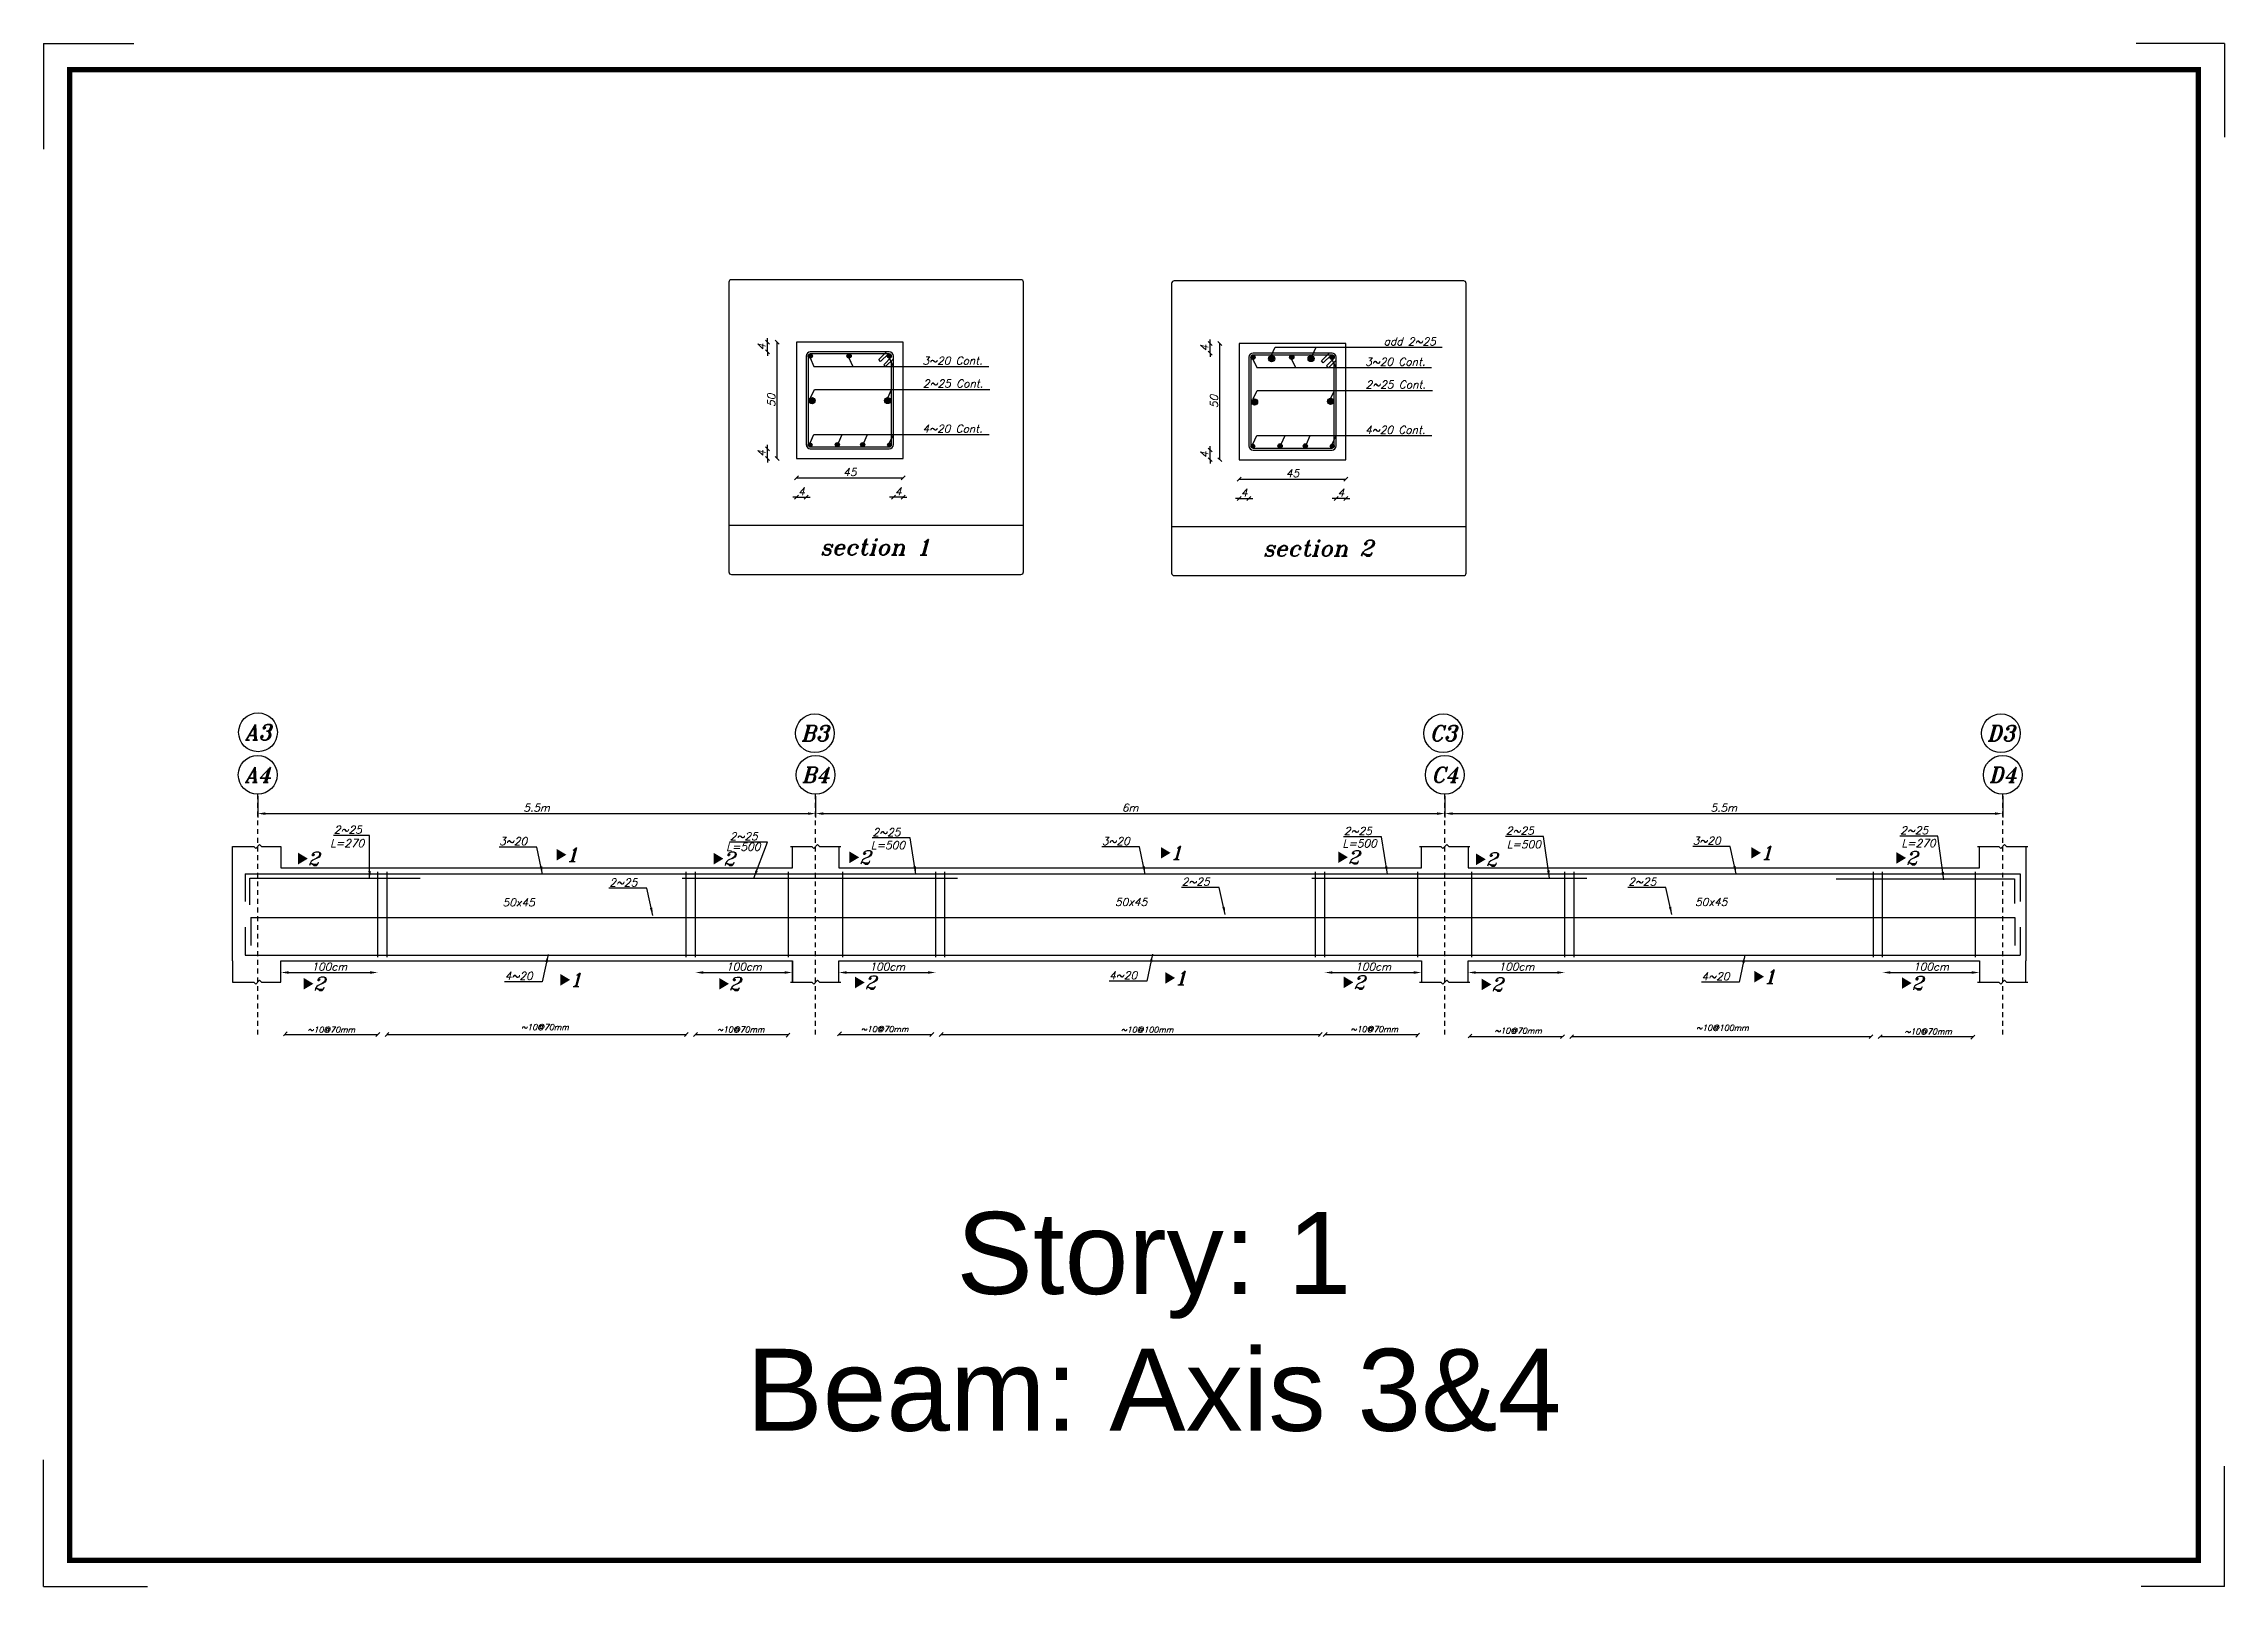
# Model space of a CAD drawing. Header units: inches. Extents: x -1152 to 1352, y 183 to 608.
# Drawn here: x 520.7 to 577, y 232.9 to 272.7 of the extents above; entities that cross this region are included whole.
import ezdxf
from ezdxf.enums import TextEntityAlignment as Align

# ---------------------------------------------------------------- set-up
doc = ezdxf.new("R2010")
doc.units = ezdxf.units.IN
doc.header["$MEASUREMENT"] = 0
doc.linetypes.add('HIDDEN2', pattern=[0.1875, 0.125, -0.0625])
doc.layers.add('Layer4', color=252, linetype='Continuous', lineweight=25)
doc.layers.add('SAZE_DRAWINGS', color=7, linetype='Continuous')
doc.styles.add('SAZE_STYLE', font='romancp.shx', dxfattribs={"oblique": 15})
doc.styles.add('SAZE_STYLE1', font='romant.shx', dxfattribs={"oblique": 15})
doc.styles.get("Standard").update_dxf_attribs({"font": 'arial.ttf'})
doc.dimstyles.new('SAZE_DIM_STYLE', dxfattribs={"dimtxt": 0.2, "dimasz": 0.2, "dimexe": 0.1, "dimexo": 0.05, "dimgap": 0.05, "dimtad": 0, "dimzin": 0, "dimdsep": 46, "dimtxsty": 'SAZE_STYLE', "dimcen": 0.09, "dimclrd": 2, "dimclre": 2, "dimclrt": 3, "dimadec": 0, "dimazin": 0, "dimtfac": 1, "dimtdec": 4, "dimtix": 1, "dimtmove": 1, "dimatfit": 3, "dimfxl": 1, "dimtolj": 1, "dimtzin": 0, "dimarcsym": 0})

msp = doc.modelspace()

# ---------------------------------------------------------------- texts
at = {"color": 6, "insert": (520.8279, 242.54864), "char_height": 2.116983, "attachment_point": 1}
msp.add_mtext_dynamic_manual_height_columns('\\pxqc;Story: 1\\PBeam: Axis 3&4', width=57.0507531, gutter_width=36.72032, heights=[0], dxfattribs=at)
at = {"layer": 'SAZE_DRAWINGS', "color": 2, "style": 'SAZE_STYLE1', "oblique": 15}
for s, height, p in [('section 1', 0.411787, (542.16597, 259.70417)), ('section 2', 0.411787, (553.59263, 259.67309)), ('50x45', 0.2, (532.9607, 250.53557)), ('50x45', 0.2, (548.76859, 250.54812)), ('50x45', 0.2, (563.73977, 250.54817))]:
    msp.add_text(s, height=height, dxfattribs=at).set_placement(p, align=Align.MIDDLE_CENTER)
at = {"layer": 'SAZE_DRAWINGS', "color": 3, "style": 'SAZE_STYLE1', "oblique": 15}
for s, p in [('A3', (526.23317, 254.92438)), ('B3', (540.60512, 254.89958)), ('C3', (556.82186, 254.89958)), ('D3', (571.21863, 254.89958)), ('A4', (526.2246, 253.82707)), ('B4', (540.6246, 253.82707)), ('C4', (556.8646, 253.82707)), ('D4', (571.2646, 253.82707))]:
    msp.add_text(s, height=0.4, dxfattribs=at).set_placement(p, align=Align.MIDDLE_CENTER)
at = {"layer": 'SAZE_DRAWINGS', "color": 2, "style": 'SAZE_STYLE1', "oblique": 15}
for s, p in [('2', (527.51847, 251.66563)), ('1', (534.19086, 251.76579)), ('2', (538.24377, 251.66396)), ('2', (541.74847, 251.69843)), ('1', (549.78656, 251.81493)), ('2', (554.36268, 251.70188)), ('2', (557.92271, 251.64773)), ('1', (565.0218, 251.81454)), ('2', (568.7695, 251.68251)), ('1', (565.10377, 248.61995)), ('2', (527.66139, 248.43751)), ('1', (534.28922, 248.53843)), ('2', (538.3867, 248.43584)), ('2', (541.89139, 248.47031)), ('1', (549.90132, 248.58758)), ('2', (554.50561, 248.47376)), ('2', (558.06564, 248.41961)), ('2', (568.91243, 248.45439))]:
    msp.add_text(s, height=0.35, dxfattribs=at).set_placement(p, align=Align.MIDDLE_LEFT)
at = {"layer": 'SAZE_DRAWINGS', "color": 3, "style": 'SAZE_STYLE', "oblique": 15}
for s, p in [('~10@70mm', (528.1246, 247.17707)), ('~10@70mm', (533.64095, 247.24294)), ('~10@70mm', (538.69389, 247.18208)), ('~10@70mm', (542.40854, 247.1926)), ('~10@100mm', (549.18009, 247.17707)), ('~10@70mm', (555.04843, 247.19225)), ('~10@70mm', (558.75774, 247.15072)), ('~10@100mm', (564.03139, 247.22648)), ('~10@70mm', (569.34046, 247.12973))]:
    msp.add_text(s, height=0.15, dxfattribs=at).set_placement(p, align=Align.CENTER)
at = {"layer": 'SAZE_DRAWINGS', "color": 3, "char_height": 0.2, "style": 'SAZE_STYLE'}
for s, insert, attachment_point in [('\\A1;3~20 Cont.', (543.3825, 264.41394), 7), ('\\A1;3~20 Cont.', (554.80916, 264.38285), 7), ('\\A1;add 2~25', (555.28685, 264.90766), 7), ('\\A1;2~25 Cont.', (543.39436, 263.82255), 7), ('\\A1;2~25 Cont.', (554.82082, 263.79702), 7), ('\\A1;4~20 Cont.', (543.3825, 262.65894), 7), ('\\A1;4~20 Cont.', (554.80916, 262.62785), 7), ('\\A1;2~25', (528.91302, 252.31032), 9), ('\\A1;3~20', (533.17881, 252.01532), 9), ('\\A1;2~25', (539.12971, 252.14215), 9), ('\\A1;2~25', (542.81351, 252.24763), 9), ('\\A1;3~20', (548.73291, 252.01686), 9), ('\\A1;2~25', (554.9816, 252.27891), 9), ('\\A1;2~25', (559.16298, 252.28382), 9), ('\\A1;3~20', (563.98396, 252.02707), 9), ('\\A1;2~25', (569.34035, 252.29564), 9), ('\\A1;2~25', (536.02123, 250.9494), 9), ('\\A1;2~25', (550.79453, 250.97146), 9), ('\\A1;2~25', (562.32168, 250.97146), 9), ('\\A1;4~20', (533.32089, 248.54083), 9), ('\\A1;4~20', (548.92307, 248.55313), 9), ('\\A1;4~20', (564.21194, 248.52707), 9)]:
    msp.add_mtext(s, dxfattribs=dict(at, insert=insert, attachment_point=attachment_point))
at = {"layer": 'SAZE_DRAWINGS', "color": 2, "char_height": 0.2, "attachment_point": 3, "style": 'SAZE_STYLE'}
for s, insert in [('L=270', (528.97485, 252.1632)), ('L=270', (569.53191, 252.16363)), ('L=500', (539.19899, 252.07005)), ('L=500', (542.9326, 252.1123)), ('L=500', (555.1081, 252.15608)), ('L=500', (559.34566, 252.13451))]:
    msp.add_mtext(s, dxfattribs=dict(at, insert=insert))

# ---------------------------------------------------------------- blocks, each defined once
blk = doc.blocks.new('*D117')
at = {"layer": 'DEFPOINTS', "color": 0, "transparency": 16777216}
for p in [(540.625, 253.327), (556.865, 253.327), (556.865, 252.827)]:
    blk.add_point(p, dxfattribs=at)
at = {"layer": 'SAZE_DRAWINGS', "color": 2, "lineweight": -2, "transparency": 16777216}
for p, q in [((540.625, 253.277), (540.625, 252.727)), ((540.825, 252.827), (556.665, 252.827)), ((556.865, 253.277), (556.865, 252.727))]:
    blk.add_line(p, q, dxfattribs=at)
at = {"layer": 'SAZE_DRAWINGS', "color": 2, "transparency": 16777216}
for points in [[(540.825, 252.86), (540.825, 252.794), (540.625, 252.827)], [(556.665, 252.86), (556.665, 252.794), (556.865, 252.827)]]:
    blk.add_solid(points, dxfattribs=at)
at = {"layer": 'SAZE_DRAWINGS', "color": 3, "transparency": 16777216, "insert": (548.745, 252.977), "char_height": 0.2, "attachment_point": 5, "style": 'SAZE_STYLE'}
blk.add_mtext('\\A1;6m', dxfattribs=at)
blk = doc.blocks.new('*D118')
at = {"layer": 'DEFPOINTS', "color": 0, "transparency": 16777216}
for p in [(556.865, 253.327), (571.265, 253.327), (571.265, 252.827)]:
    blk.add_point(p, dxfattribs=at)
at = {"layer": 'SAZE_DRAWINGS', "color": 2, "lineweight": -2, "transparency": 16777216}
for p, q in [((556.865, 253.277), (556.865, 252.727)), ((557.065, 252.827), (571.065, 252.827)), ((571.265, 253.277), (571.265, 252.727))]:
    blk.add_line(p, q, dxfattribs=at)
at = {"layer": 'SAZE_DRAWINGS', "color": 2, "transparency": 16777216}
for points in [[(557.065, 252.86), (557.065, 252.794), (556.865, 252.827)], [(571.065, 252.86), (571.065, 252.794), (571.265, 252.827)]]:
    blk.add_solid(points, dxfattribs=at)
at = {"layer": 'SAZE_DRAWINGS', "color": 3, "transparency": 16777216, "insert": (564.065, 252.977), "char_height": 0.2, "attachment_point": 5, "style": 'SAZE_STYLE'}
blk.add_mtext('\\A1;5.5m', dxfattribs=at)
blk = doc.blocks.new('*D119')
at = {"layer": 'DEFPOINTS', "color": 0, "transparency": 16777216}
for p in [(541.225, 248.727), (543.725, 248.727), (543.725, 248.727)]:
    blk.add_point(p, dxfattribs=at)
at = {"layer": 'SAZE_DRAWINGS', "color": 2, "lineweight": -2, "transparency": 16777216}
blk.add_line((541.425, 248.727), (543.525, 248.727), dxfattribs=at)
at = {"layer": 'SAZE_DRAWINGS', "color": 2, "transparency": 16777216}
for points in [[(541.425, 248.76), (541.425, 248.694), (541.225, 248.727)], [(543.525, 248.76), (543.525, 248.694), (543.725, 248.727)]]:
    blk.add_solid(points, dxfattribs=at)
at = {"layer": 'SAZE_DRAWINGS', "color": 3, "transparency": 16777216, "insert": (542.475, 248.877), "char_height": 0.2, "attachment_point": 5, "style": 'SAZE_STYLE'}
blk.add_mtext('\\A1;100cm', dxfattribs=at)
blk = doc.blocks.new('*D120')
at = {"layer": 'DEFPOINTS', "color": 0, "transparency": 16777216}
for p in [(553.765, 248.727), (556.265, 248.727), (556.265, 248.727)]:
    blk.add_point(p, dxfattribs=at)
at = {"layer": 'SAZE_DRAWINGS', "color": 2, "lineweight": -2, "transparency": 16777216}
blk.add_line((553.965, 248.727), (556.065, 248.727), dxfattribs=at)
at = {"layer": 'SAZE_DRAWINGS', "color": 2, "transparency": 16777216}
for points in [[(553.965, 248.76), (553.965, 248.694), (553.765, 248.727)], [(556.065, 248.76), (556.065, 248.694), (556.265, 248.727)]]:
    blk.add_solid(points, dxfattribs=at)
at = {"layer": 'SAZE_DRAWINGS', "color": 3, "transparency": 16777216, "insert": (555.015, 248.877), "char_height": 0.2, "attachment_point": 5, "style": 'SAZE_STYLE'}
blk.add_mtext('\\A1;100cm', dxfattribs=at)
blk = doc.blocks.new('*D121')
at = {"layer": 'DEFPOINTS', "color": 0, "transparency": 16777216}
for p in [(557.465, 248.727), (559.965, 248.727), (559.965, 248.727)]:
    blk.add_point(p, dxfattribs=at)
at = {"layer": 'SAZE_DRAWINGS', "color": 2, "lineweight": -2, "transparency": 16777216}
blk.add_line((557.665, 248.727), (559.765, 248.727), dxfattribs=at)
at = {"layer": 'SAZE_DRAWINGS', "color": 2, "transparency": 16777216}
for points in [[(557.665, 248.76), (557.665, 248.694), (557.465, 248.727)], [(559.765, 248.76), (559.765, 248.694), (559.965, 248.727)]]:
    blk.add_solid(points, dxfattribs=at)
at = {"layer": 'SAZE_DRAWINGS', "color": 3, "transparency": 16777216, "insert": (558.715, 248.877), "char_height": 0.2, "attachment_point": 5, "style": 'SAZE_STYLE'}
blk.add_mtext('\\A1;100cm', dxfattribs=at)
blk = doc.blocks.new('*D122')
at = {"layer": 'DEFPOINTS', "color": 0, "transparency": 16777216}
for p in [(568.165, 248.727), (570.665, 248.727), (570.665, 248.727)]:
    blk.add_point(p, dxfattribs=at)
at = {"layer": 'SAZE_DRAWINGS', "color": 2, "lineweight": -2, "transparency": 16777216}
blk.add_line((568.365, 248.727), (570.465, 248.727), dxfattribs=at)
at = {"layer": 'SAZE_DRAWINGS', "color": 2, "transparency": 16777216}
for points in [[(568.365, 248.76), (568.365, 248.694), (568.165, 248.727)], [(570.465, 248.76), (570.465, 248.694), (570.665, 248.727)]]:
    blk.add_solid(points, dxfattribs=at)
at = {"layer": 'SAZE_DRAWINGS', "color": 3, "transparency": 16777216, "insert": (569.415, 248.877), "char_height": 0.2, "attachment_point": 5, "style": 'SAZE_STYLE'}
blk.add_mtext('\\A1;100cm', dxfattribs=at)
blk = doc.blocks.new('*D114')
at = {"layer": 'DEFPOINTS', "color": 0, "transparency": 16777216}
for p in [(526.825, 248.727), (529.325, 248.727), (529.325, 248.727)]:
    blk.add_point(p, dxfattribs=at)
at = {"layer": 'SAZE_DRAWINGS', "color": 2, "lineweight": -2, "transparency": 16777216}
blk.add_line((527.025, 248.727), (529.125, 248.727), dxfattribs=at)
at = {"layer": 'SAZE_DRAWINGS', "color": 2, "transparency": 16777216}
for points in [[(527.025, 248.76), (527.025, 248.694), (526.825, 248.727)], [(529.125, 248.76), (529.125, 248.694), (529.325, 248.727)]]:
    blk.add_solid(points, dxfattribs=at)
at = {"layer": 'SAZE_DRAWINGS', "color": 3, "transparency": 16777216, "insert": (528.075, 248.877), "char_height": 0.2, "attachment_point": 5, "style": 'SAZE_STYLE'}
blk.add_mtext('\\A1;100cm', dxfattribs=at)
blk = doc.blocks.new('*D115')
at = {"layer": 'DEFPOINTS', "color": 0, "transparency": 16777216}
for p in [(537.525, 248.727), (540.025, 248.727), (540.025, 248.727)]:
    blk.add_point(p, dxfattribs=at)
at = {"layer": 'SAZE_DRAWINGS', "color": 2, "lineweight": -2, "transparency": 16777216}
blk.add_line((537.725, 248.727), (539.825, 248.727), dxfattribs=at)
at = {"layer": 'SAZE_DRAWINGS', "color": 2, "transparency": 16777216}
for points in [[(537.725, 248.76), (537.725, 248.694), (537.525, 248.727)], [(539.825, 248.76), (539.825, 248.694), (540.025, 248.727)]]:
    blk.add_solid(points, dxfattribs=at)
at = {"layer": 'SAZE_DRAWINGS', "color": 3, "transparency": 16777216, "insert": (538.775, 248.877), "char_height": 0.2, "attachment_point": 5, "style": 'SAZE_STYLE'}
blk.add_mtext('\\A1;100cm', dxfattribs=at)
blk = doc.blocks.new('*D116')
at = {"layer": 'DEFPOINTS', "color": 0, "transparency": 16777216}
for p in [(526.225, 253.327), (540.625, 253.327), (540.625, 252.827)]:
    blk.add_point(p, dxfattribs=at)
at = {"layer": 'SAZE_DRAWINGS', "color": 2, "lineweight": -2, "transparency": 16777216}
for p, q in [((526.225, 253.277), (526.225, 252.727)), ((526.425, 252.827), (540.425, 252.827)), ((540.625, 253.277), (540.625, 252.727))]:
    blk.add_line(p, q, dxfattribs=at)
at = {"layer": 'SAZE_DRAWINGS', "color": 2, "transparency": 16777216}
for points in [[(526.425, 252.86), (526.425, 252.794), (526.225, 252.827)], [(540.425, 252.86), (540.425, 252.794), (540.625, 252.827)]]:
    blk.add_solid(points, dxfattribs=at)
at = {"layer": 'SAZE_DRAWINGS', "color": 3, "transparency": 16777216, "insert": (533.425, 252.977), "char_height": 0.2, "attachment_point": 5, "style": 'SAZE_STYLE'}
blk.add_mtext('\\A1;5.5m', dxfattribs=at)
blk = doc.blocks.new('SAZE-CIR-COL')
at = {"layer": 'SAZE_DRAWINGS'}
h = blk.add_hatch(color=0, dxfattribs=at)
h.dxf.hatch_style = 1
h.paths.add_polyline_path([(0.5, 0, 1), (-0.5, 0, 1)])
at = {"layer": 'SAZE_DRAWINGS', "color": 0}
blk.add_circle((0, 0), 0.5, dxfattribs=at)
blk = doc.blocks.new('_Oblique')
at = {"color": 0, "linetype": 'ByBlock', "lineweight": -2}
blk.add_line((-0.5, -0.5), (0.5, 0.5), dxfattribs=at)
blk = doc.blocks.new('*D123')
at = {"layer": 'DEFPOINTS', "color": 0, "transparency": 16777216}
for p in [(540.133, 260.989), (540.383, 260.989), (540.383, 260.989)]:
    blk.add_point(p, dxfattribs=at)
at = {"layer": 'SAZE_DRAWINGS', "color": 2, "lineweight": -2, "transparency": 16777216}
for p, q in [((540.133, 260.989), (540.033, 260.989)), ((540.133, 260.989), (540.383, 260.989)), ((540.383, 260.989), (540.483, 260.989))]:
    blk.add_line(p, q, dxfattribs=at)
at = {"layer": 'SAZE_DRAWINGS', "color": 2, "lineweight": -2, "transparency": 16777216, "xscale": 0.1, "yscale": 0.1, "zscale": 0.1}
blk.add_blockref('_Oblique', (540.133, 260.989), dxfattribs=at)
at = {"layer": 'SAZE_DRAWINGS', "color": 2, "lineweight": -2, "transparency": 16777216, "xscale": 0.1, "yscale": 0.1, "zscale": 0.1, "rotation": 180}
blk.add_blockref('_Oblique', (540.383, 260.989), dxfattribs=at)
at = {"layer": 'SAZE_DRAWINGS', "color": 3, "transparency": 16777216, "insert": (540.258, 261.139), "char_height": 0.2, "attachment_point": 5, "style": 'SAZE_STYLE'}
blk.add_mtext('\\A1;4', dxfattribs=at)
blk = doc.blocks.new('*D124')
at = {"layer": 'DEFPOINTS', "color": 0, "transparency": 16777216}
for p in [(540.133, 261.489), (542.883, 261.489), (542.883, 261.489)]:
    blk.add_point(p, dxfattribs=at)
at = {"layer": 'SAZE_DRAWINGS', "color": 2, "lineweight": -2, "transparency": 16777216}
blk.add_line((540.133, 261.489), (542.883, 261.489), dxfattribs=at)
at = {"layer": 'SAZE_DRAWINGS', "color": 2, "lineweight": -2, "transparency": 16777216, "xscale": 0.1, "yscale": 0.1, "zscale": 0.1, "rotation": 180}
blk.add_blockref('_Oblique', (540.133, 261.489), dxfattribs=at)
at = {"layer": 'SAZE_DRAWINGS', "color": 2, "lineweight": -2, "transparency": 16777216, "xscale": 0.1, "yscale": 0.1, "zscale": 0.1}
blk.add_blockref('_Oblique', (542.883, 261.489), dxfattribs=at)
at = {"layer": 'SAZE_DRAWINGS', "color": 3, "transparency": 16777216, "insert": (541.508, 261.639), "char_height": 0.2, "attachment_point": 5, "style": 'SAZE_STYLE'}
blk.add_mtext('\\A1;45', dxfattribs=at)
blk = doc.blocks.new('*D125')
at = {"layer": 'DEFPOINTS', "color": 0, "transparency": 16777216}
for p in [(542.633, 260.989), (542.633, 260.989), (542.883, 260.989)]:
    blk.add_point(p, dxfattribs=at)
at = {"layer": 'SAZE_DRAWINGS', "color": 2, "lineweight": -2, "transparency": 16777216}
for p, q in [((542.633, 260.989), (542.533, 260.989)), ((542.883, 260.989), (542.633, 260.989)), ((542.883, 260.989), (542.983, 260.989))]:
    blk.add_line(p, q, dxfattribs=at)
at = {"layer": 'SAZE_DRAWINGS', "color": 2, "lineweight": -2, "transparency": 16777216, "xscale": 0.1, "yscale": 0.1, "zscale": 0.1}
blk.add_blockref('_Oblique', (542.633, 260.989), dxfattribs=at)
at = {"layer": 'SAZE_DRAWINGS', "color": 2, "lineweight": -2, "transparency": 16777216, "xscale": 0.1, "yscale": 0.1, "zscale": 0.1, "rotation": 180}
blk.add_blockref('_Oblique', (542.883, 260.989), dxfattribs=at)
at = {"layer": 'SAZE_DRAWINGS', "color": 3, "transparency": 16777216, "insert": (542.758, 261.139), "char_height": 0.2, "attachment_point": 5, "style": 'SAZE_STYLE'}
blk.add_mtext('\\A1;4', dxfattribs=at)
blk = doc.blocks.new('*D126')
at = {"layer": 'DEFPOINTS', "color": 0, "transparency": 16777216}
for p in [(539.383, 262.239), (539.383, 262.239), (539.383, 261.989)]:
    blk.add_point(p, dxfattribs=at)
at = {"layer": 'SAZE_DRAWINGS', "color": 2, "lineweight": -2, "transparency": 16777216}
for p, q in [((539.383, 262.239), (539.383, 262.339)), ((539.383, 261.989), (539.383, 262.239)), ((539.383, 261.989), (539.383, 261.889))]:
    blk.add_line(p, q, dxfattribs=at)
at = {"layer": 'SAZE_DRAWINGS', "color": 2, "lineweight": -2, "transparency": 16777216, "xscale": 0.1, "yscale": 0.1, "zscale": 0.1}
for p, rotation in [((539.383, 262.239), 270), ((539.383, 261.989), 90)]:
    blk.add_blockref('_Oblique', p, dxfattribs=dict(at, rotation=rotation))
at = {"layer": 'SAZE_DRAWINGS', "color": 3, "transparency": 16777216, "insert": (539.233, 262.114), "char_height": 0.2, "attachment_point": 5, "rotation": 90, "style": 'SAZE_STYLE'}
blk.add_mtext('\\A1;4', dxfattribs=at)
blk = doc.blocks.new('*D127')
at = {"layer": 'DEFPOINTS', "color": 0, "transparency": 16777216}
for p in [(539.633, 264.989), (539.633, 264.989), (539.633, 261.989)]:
    blk.add_point(p, dxfattribs=at)
at = {"layer": 'SAZE_DRAWINGS', "color": 2, "lineweight": -2, "transparency": 16777216}
blk.add_line((539.633, 261.989), (539.633, 264.989), dxfattribs=at)
at = {"layer": 'SAZE_DRAWINGS', "color": 2, "lineweight": -2, "transparency": 16777216, "xscale": 0.1, "yscale": 0.1, "zscale": 0.1}
for p, rotation in [((539.633, 264.989), 90), ((539.633, 261.989), 270)]:
    blk.add_blockref('_Oblique', p, dxfattribs=dict(at, rotation=rotation))
at = {"layer": 'SAZE_DRAWINGS', "color": 3, "transparency": 16777216, "insert": (539.483, 263.489), "char_height": 0.2, "attachment_point": 5, "rotation": 90, "style": 'SAZE_STYLE'}
blk.add_mtext('\\A1;50', dxfattribs=at)
blk = doc.blocks.new('*D128')
at = {"layer": 'DEFPOINTS', "color": 0, "transparency": 16777216}
for p in [(539.383, 264.989), (539.383, 264.989), (539.383, 264.739)]:
    blk.add_point(p, dxfattribs=at)
at = {"layer": 'SAZE_DRAWINGS', "color": 2, "lineweight": -2, "transparency": 16777216}
for p, q in [((539.383, 264.989), (539.383, 265.089)), ((539.383, 264.739), (539.383, 264.989)), ((539.383, 264.739), (539.383, 264.639))]:
    blk.add_line(p, q, dxfattribs=at)
at = {"layer": 'SAZE_DRAWINGS', "color": 2, "lineweight": -2, "transparency": 16777216, "xscale": 0.1, "yscale": 0.1, "zscale": 0.1}
for p, rotation in [((539.383, 264.989), 270), ((539.383, 264.739), 90)]:
    blk.add_blockref('_Oblique', p, dxfattribs=dict(at, rotation=rotation))
at = {"layer": 'SAZE_DRAWINGS', "color": 3, "transparency": 16777216, "insert": (539.233, 264.864), "char_height": 0.2, "attachment_point": 5, "rotation": 90, "style": 'SAZE_STYLE'}
blk.add_mtext('\\A1;4', dxfattribs=at)
blk = doc.blocks.new('*D130')
at = {"layer": 'DEFPOINTS', "color": 0, "transparency": 16777216}
for p in [(551.559, 260.958), (551.809, 260.958), (551.809, 260.958)]:
    blk.add_point(p, dxfattribs=at)
at = {"layer": 'SAZE_DRAWINGS', "color": 2, "lineweight": -2, "transparency": 16777216}
for p, q in [((551.559, 260.958), (551.459, 260.958)), ((551.559, 260.958), (551.809, 260.958)), ((551.809, 260.958), (551.909, 260.958))]:
    blk.add_line(p, q, dxfattribs=at)
at = {"layer": 'SAZE_DRAWINGS', "color": 2, "lineweight": -2, "transparency": 16777216, "xscale": 0.1, "yscale": 0.1, "zscale": 0.1}
blk.add_blockref('_Oblique', (551.559, 260.958), dxfattribs=at)
at = {"layer": 'SAZE_DRAWINGS', "color": 2, "lineweight": -2, "transparency": 16777216, "xscale": 0.1, "yscale": 0.1, "zscale": 0.1, "rotation": 180}
blk.add_blockref('_Oblique', (551.809, 260.958), dxfattribs=at)
at = {"layer": 'SAZE_DRAWINGS', "color": 3, "transparency": 16777216, "insert": (551.684, 261.108), "char_height": 0.2, "attachment_point": 5, "style": 'SAZE_STYLE'}
blk.add_mtext('\\A1;4', dxfattribs=at)
blk = doc.blocks.new('*D131')
at = {"layer": 'DEFPOINTS', "color": 0, "transparency": 16777216}
for p in [(551.559, 261.458), (554.309, 261.458), (554.309, 261.458)]:
    blk.add_point(p, dxfattribs=at)
at = {"layer": 'SAZE_DRAWINGS', "color": 2, "lineweight": -2, "transparency": 16777216}
blk.add_line((551.559, 261.458), (554.309, 261.458), dxfattribs=at)
at = {"layer": 'SAZE_DRAWINGS', "color": 2, "lineweight": -2, "transparency": 16777216, "xscale": 0.1, "yscale": 0.1, "zscale": 0.1, "rotation": 180}
blk.add_blockref('_Oblique', (551.559, 261.458), dxfattribs=at)
at = {"layer": 'SAZE_DRAWINGS', "color": 2, "lineweight": -2, "transparency": 16777216, "xscale": 0.1, "yscale": 0.1, "zscale": 0.1}
blk.add_blockref('_Oblique', (554.309, 261.458), dxfattribs=at)
at = {"layer": 'SAZE_DRAWINGS', "color": 3, "transparency": 16777216, "insert": (552.934, 261.608), "char_height": 0.2, "attachment_point": 5, "style": 'SAZE_STYLE'}
blk.add_mtext('\\A1;45', dxfattribs=at)
blk = doc.blocks.new('*D132')
at = {"layer": 'DEFPOINTS', "color": 0, "transparency": 16777216}
for p in [(554.059, 260.958), (554.059, 260.958), (554.309, 260.958)]:
    blk.add_point(p, dxfattribs=at)
at = {"layer": 'SAZE_DRAWINGS', "color": 2, "lineweight": -2, "transparency": 16777216}
for p, q in [((554.059, 260.958), (553.959, 260.958)), ((554.309, 260.958), (554.059, 260.958)), ((554.309, 260.958), (554.409, 260.958))]:
    blk.add_line(p, q, dxfattribs=at)
at = {"layer": 'SAZE_DRAWINGS', "color": 2, "lineweight": -2, "transparency": 16777216, "xscale": 0.1, "yscale": 0.1, "zscale": 0.1}
blk.add_blockref('_Oblique', (554.059, 260.958), dxfattribs=at)
at = {"layer": 'SAZE_DRAWINGS', "color": 2, "lineweight": -2, "transparency": 16777216, "xscale": 0.1, "yscale": 0.1, "zscale": 0.1, "rotation": 180}
blk.add_blockref('_Oblique', (554.309, 260.958), dxfattribs=at)
at = {"layer": 'SAZE_DRAWINGS', "color": 3, "transparency": 16777216, "insert": (554.184, 261.108), "char_height": 0.2, "attachment_point": 5, "style": 'SAZE_STYLE'}
blk.add_mtext('\\A1;4', dxfattribs=at)
blk = doc.blocks.new('*D133')
at = {"layer": 'DEFPOINTS', "color": 0, "transparency": 16777216}
for p in [(550.809, 262.208), (550.809, 262.208), (550.809, 261.958)]:
    blk.add_point(p, dxfattribs=at)
at = {"layer": 'SAZE_DRAWINGS', "color": 2, "lineweight": -2, "transparency": 16777216}
for p, q in [((550.809, 262.208), (550.809, 262.308)), ((550.809, 261.958), (550.809, 262.208)), ((550.809, 261.958), (550.809, 261.858))]:
    blk.add_line(p, q, dxfattribs=at)
at = {"layer": 'SAZE_DRAWINGS', "color": 2, "lineweight": -2, "transparency": 16777216, "xscale": 0.1, "yscale": 0.1, "zscale": 0.1}
for p, rotation in [((550.809, 262.208), 270), ((550.809, 261.958), 90)]:
    blk.add_blockref('_Oblique', p, dxfattribs=dict(at, rotation=rotation))
at = {"layer": 'SAZE_DRAWINGS', "color": 3, "transparency": 16777216, "insert": (550.659, 262.083), "char_height": 0.2, "attachment_point": 5, "rotation": 90, "style": 'SAZE_STYLE'}
blk.add_mtext('\\A1;4', dxfattribs=at)
blk = doc.blocks.new('*D134')
at = {"layer": 'DEFPOINTS', "color": 0, "transparency": 16777216}
for p in [(551.059, 264.958), (551.059, 264.958), (551.059, 261.958)]:
    blk.add_point(p, dxfattribs=at)
at = {"layer": 'SAZE_DRAWINGS', "color": 2, "lineweight": -2, "transparency": 16777216}
blk.add_line((551.059, 261.958), (551.059, 264.958), dxfattribs=at)
at = {"layer": 'SAZE_DRAWINGS', "color": 2, "lineweight": -2, "transparency": 16777216, "xscale": 0.1, "yscale": 0.1, "zscale": 0.1}
for p, rotation in [((551.059, 264.958), 90), ((551.059, 261.958), 270)]:
    blk.add_blockref('_Oblique', p, dxfattribs=dict(at, rotation=rotation))
at = {"layer": 'SAZE_DRAWINGS', "color": 3, "transparency": 16777216, "insert": (550.909, 263.458), "char_height": 0.2, "attachment_point": 5, "rotation": 90, "style": 'SAZE_STYLE'}
blk.add_mtext('\\A1;50', dxfattribs=at)
blk = doc.blocks.new('*D135')
at = {"layer": 'DEFPOINTS', "color": 0, "transparency": 16777216}
for p in [(550.809, 264.958), (550.809, 264.958), (550.809, 264.708)]:
    blk.add_point(p, dxfattribs=at)
at = {"layer": 'SAZE_DRAWINGS', "color": 2, "lineweight": -2, "transparency": 16777216}
for p, q in [((550.809, 264.958), (550.809, 265.058)), ((550.809, 264.708), (550.809, 264.958)), ((550.809, 264.708), (550.809, 264.608))]:
    blk.add_line(p, q, dxfattribs=at)
at = {"layer": 'SAZE_DRAWINGS', "color": 2, "lineweight": -2, "transparency": 16777216, "xscale": 0.1, "yscale": 0.1, "zscale": 0.1}
for p, rotation in [((550.809, 264.958), 270), ((550.809, 264.708), 90)]:
    blk.add_blockref('_Oblique', p, dxfattribs=dict(at, rotation=rotation))
at = {"layer": 'SAZE_DRAWINGS', "color": 3, "transparency": 16777216, "insert": (550.659, 264.833), "char_height": 0.2, "attachment_point": 5, "rotation": 90, "style": 'SAZE_STYLE'}
blk.add_mtext('\\A1;4', dxfattribs=at)

# ---------------------------------------------------------------- dimensions: what is measured, and where the dimension line sits
at = {"layer": 'SAZE_DRAWINGS', "color": 2}
for base, p1, p2, text, override, picture, middle in [((539.3825, 264.98894), (539.3825, 264.73894), (539.3825, 264.98894), '4', {"dimtxt": 0.2, "dimasz": 0.1, "dimgap": 0.05, "dimtad": 1, "dimdec": 1, "dimlfac": 20, "dimrnd": 5, "dimzin": 8, "dimblk": 'Oblique', "dimse1": 1, "dimse2": 1, "dimclrd": 2, "dimclre": 2, "dimclrt": 3}, '*D128', (539.2325, 264.86394)), ((539.6325, 264.98894), (539.6325, 261.98894), (539.6325, 264.98894), '50', {"dimtxt": 0.2, "dimasz": 0.1, "dimgap": 0.05, "dimtad": 1, "dimdec": 1, "dimlfac": 20, "dimrnd": 0.5, "dimzin": 8, "dimblk": 'Oblique', "dimse1": 1, "dimse2": 1, "dimclrd": 2, "dimclre": 2, "dimclrt": 3}, '*D127', (539.4825, 263.48894)), ((550.80916, 264.95785), (550.80916, 264.70785), (550.80916, 264.95785), '4', {"dimtxt": 0.2, "dimasz": 0.1, "dimgap": 0.05, "dimtad": 1, "dimdec": 1, "dimlfac": 20, "dimrnd": 5, "dimzin": 8, "dimblk": 'Oblique', "dimse1": 1, "dimse2": 1, "dimclrd": 2, "dimclre": 2, "dimclrt": 3}, '*D135', (550.65916, 264.83285)), ((551.05916, 264.95785), (551.05916, 261.95785), (551.05916, 264.95785), '50', {"dimtxt": 0.2, "dimasz": 0.1, "dimgap": 0.05, "dimtad": 1, "dimdec": 1, "dimlfac": 20, "dimrnd": 0.5, "dimzin": 8, "dimblk": 'Oblique', "dimse1": 1, "dimse2": 1, "dimclrd": 2, "dimclre": 2, "dimclrt": 3}, '*D134', (550.90916, 263.45785)), ((539.3825, 262.23894), (539.3825, 261.98894), (539.3825, 262.23894), '4', {"dimtxt": 0.2, "dimasz": 0.1, "dimgap": 0.05, "dimtad": 1, "dimdec": 1, "dimlfac": 20, "dimrnd": 5, "dimzin": 8, "dimblk": 'Oblique', "dimse1": 1, "dimse2": 1, "dimclrd": 2, "dimclre": 2, "dimclrt": 3}, '*D126', (539.2325, 262.11394)), ((550.80916, 262.20785), (550.80916, 261.95785), (550.80916, 262.20785), '4', {"dimtxt": 0.2, "dimasz": 0.1, "dimgap": 0.05, "dimtad": 1, "dimdec": 1, "dimlfac": 20, "dimrnd": 5, "dimzin": 8, "dimblk": 'Oblique', "dimse1": 1, "dimse2": 1, "dimclrd": 2, "dimclre": 2, "dimclrt": 3}, '*D133', (550.65916, 262.08285))]:
    dim = msp.add_linear_dim(base=base, p1=p1, p2=p2, angle=90, text=text, dimstyle='SAZE_DIM_STYLE', override=override, dxfattribs=at)
    dim.commit()
    dim.dimension.update_dxf_attribs({"geometry": picture, "text_midpoint": middle})
for base, p1, p2, text, override, picture, middle in [((542.8825, 261.48894), (540.1325, 261.48894), (542.8825, 261.48894), '45', {"dimtxt": 0.2, "dimasz": 0.1, "dimgap": 0.05, "dimtad": 1, "dimdec": 1, "dimlfac": 20, "dimrnd": 0.5, "dimzin": 8, "dimblk": 'Oblique', "dimse1": 1, "dimse2": 1, "dimclrd": 2, "dimclre": 2, "dimclrt": 3}, '*D124', (541.5075, 261.63894)), ((554.30916, 261.45785), (551.55916, 261.45785), (554.30916, 261.45785), '45', {"dimtxt": 0.2, "dimasz": 0.1, "dimgap": 0.05, "dimtad": 1, "dimdec": 1, "dimlfac": 20, "dimrnd": 0.5, "dimzin": 8, "dimblk": 'Oblique', "dimse1": 1, "dimse2": 1, "dimclrd": 2, "dimclre": 2, "dimclrt": 3}, '*D131', (552.93416, 261.60785)), ((540.3825, 260.98894), (540.1325, 260.98894), (540.3825, 260.98894), '4', {"dimtxt": 0.2, "dimasz": 0.1, "dimgap": 0.05, "dimtad": 1, "dimdec": 1, "dimlfac": 20, "dimrnd": 5, "dimzin": 8, "dimblk": 'Oblique', "dimse1": 1, "dimse2": 1, "dimclrd": 2, "dimclre": 2, "dimclrt": 3}, '*D123', (540.2575, 261.13894)), ((542.6325, 260.98894), (542.8825, 260.98894), (542.6325, 260.98894), '4', {"dimtxt": 0.2, "dimasz": 0.1, "dimgap": 0.05, "dimtad": 1, "dimdec": 1, "dimlfac": 20, "dimrnd": 5, "dimzin": 8, "dimblk": 'Oblique', "dimse1": 1, "dimse2": 1, "dimclrd": 2, "dimclre": 2, "dimclrt": 3}, '*D125', (542.7575, 261.13894)), ((551.80916, 260.95785), (551.55916, 260.95785), (551.80916, 260.95785), '4', {"dimtxt": 0.2, "dimasz": 0.1, "dimgap": 0.05, "dimtad": 1, "dimdec": 1, "dimlfac": 20, "dimrnd": 5, "dimzin": 8, "dimblk": 'Oblique', "dimse1": 1, "dimse2": 1, "dimclrd": 2, "dimclre": 2, "dimclrt": 3}, '*D130', (551.68416, 261.10785)), ((554.05916, 260.95785), (554.30916, 260.95785), (554.05916, 260.95785), '4', {"dimtxt": 0.2, "dimasz": 0.1, "dimgap": 0.05, "dimtad": 1, "dimdec": 1, "dimlfac": 20, "dimrnd": 5, "dimzin": 8, "dimblk": 'Oblique', "dimse1": 1, "dimse2": 1, "dimclrd": 2, "dimclre": 2, "dimclrt": 3}, '*D132', (554.18416, 261.10785)), ((540.6246, 252.82707), (526.2246, 253.32707), (540.6246, 253.32707), '5.5m', {"dimtxt": 0.2, "dimasz": 0.2, "dimgap": 0.05, "dimtad": 1, "dimdec": 1, "dimlfac": 50, "dimrnd": 1, "dimzin": 8, "dimclrd": 2, "dimclre": 2, "dimclrt": 3}, '*D116', (533.4246, 252.97707)), ((556.8646, 252.82707), (540.6246, 253.32707), (556.8646, 253.32707), '6m', {"dimtxt": 0.2, "dimasz": 0.2, "dimgap": 0.05, "dimtad": 1, "dimdec": 1, "dimlfac": 50, "dimrnd": 1, "dimzin": 8, "dimclrd": 2, "dimclre": 2, "dimclrt": 3}, '*D117', (548.7446, 252.97707)), ((571.2646, 252.82707), (556.8646, 253.32707), (571.2646, 253.32707), '5.5m', {"dimtxt": 0.2, "dimasz": 0.2, "dimgap": 0.05, "dimtad": 1, "dimdec": 1, "dimlfac": 50, "dimrnd": 1, "dimzin": 8, "dimclrd": 2, "dimclre": 2, "dimclrt": 3}, '*D118', (564.0646, 252.97707)), ((529.3246, 248.72707), (526.8246, 248.72707), (529.3246, 248.72707), '100cm', {"dimtxt": 0.2, "dimasz": 0.2, "dimgap": 0.05, "dimtad": 1, "dimdec": 1, "dimlfac": 50, "dimrnd": 1, "dimzin": 8, "dimse1": 1, "dimse2": 1, "dimclrd": 2, "dimclre": 2, "dimclrt": 3}, '*D114', (528.0746, 248.87707)), ((540.0246, 248.72707), (537.5246, 248.72707), (540.0246, 248.72707), '100cm', {"dimtxt": 0.2, "dimasz": 0.2, "dimgap": 0.05, "dimtad": 1, "dimdec": 1, "dimlfac": 50, "dimrnd": 1, "dimzin": 8, "dimse1": 1, "dimse2": 1, "dimclrd": 2, "dimclre": 2, "dimclrt": 3}, '*D115', (538.7746, 248.87707)), ((543.7246, 248.72707), (541.2246, 248.72707), (543.7246, 248.72707), '100cm', {"dimtxt": 0.2, "dimasz": 0.2, "dimgap": 0.05, "dimtad": 1, "dimdec": 1, "dimlfac": 50, "dimrnd": 1, "dimzin": 8, "dimse1": 1, "dimse2": 1, "dimclrd": 2, "dimclre": 2, "dimclrt": 3}, '*D119', (542.4746, 248.87707)), ((556.2646, 248.72707), (553.7646, 248.72707), (556.2646, 248.72707), '100cm', {"dimtxt": 0.2, "dimasz": 0.2, "dimgap": 0.05, "dimtad": 1, "dimdec": 1, "dimlfac": 50, "dimrnd": 1, "dimzin": 8, "dimse1": 1, "dimse2": 1, "dimclrd": 2, "dimclre": 2, "dimclrt": 3}, '*D120', (555.0146, 248.87707)), ((559.9646, 248.72707), (557.4646, 248.72707), (559.9646, 248.72707), '100cm', {"dimtxt": 0.2, "dimasz": 0.2, "dimgap": 0.05, "dimtad": 1, "dimdec": 1, "dimlfac": 50, "dimrnd": 1, "dimzin": 8, "dimse1": 1, "dimse2": 1, "dimclrd": 2, "dimclre": 2, "dimclrt": 3}, '*D121', (558.7146, 248.87707)), ((570.6646, 248.72707), (568.1646, 248.72707), (570.6646, 248.72707), '100cm', {"dimtxt": 0.2, "dimasz": 0.2, "dimgap": 0.05, "dimtad": 1, "dimdec": 1, "dimlfac": 50, "dimrnd": 1, "dimzin": 8, "dimse1": 1, "dimse2": 1, "dimclrd": 2, "dimclre": 2, "dimclrt": 3}, '*D122', (569.4146, 248.87707))]:
    dim = msp.add_linear_dim(base=base, p1=p1, p2=p2, text=text, dimstyle='SAZE_DIM_STYLE', override=override, dxfattribs=at)
    dim.commit()
    dim.dimension.update_dxf_attribs({"geometry": picture, "text_midpoint": middle})

# ---------------------------------------------------------------- linework, layer by layer
at = {"color": 6}
for p, q in [((525.9054, 251.27707), (525.9054, 250.55904)), ((571.71685, 251.27707), (571.71685, 250.55904)), ((526.04445, 250.14629), (526.04445, 249.42826)), ((571.57647, 250.14629), (571.57647, 249.42826)), ((525.9054, 249.8951), (525.9054, 249.17707)), ((571.71685, 249.8951), (571.71685, 249.17707))]:
    msp.add_line(p, q, dxfattribs=at)
at = {"layer": 'Layer4'}
for p, q in [((520.69931, 272.69218), (520.69931, 269.97143)), ((520.69931, 272.69218), (523.032, 272.69218)), ((576.98567, 272.69218), (574.71009, 272.69218)), ((576.98567, 272.69218), (576.98567, 270.28164)), ((520.69931, 232.88968), (520.69931, 236.1565)), ((576.98567, 232.88968), (576.98567, 235.99083)), ((576.98567, 232.88968), (576.98567, 234.22983)), ((520.69931, 232.88968), (523.37965, 232.88968)), ((576.98567, 232.88968), (574.83488, 232.88968))]:
    msp.add_line(p, q, dxfattribs=at)
at = {"layer": 'Layer4', "const_width": 0.13402}
msp.add_lwpolyline([(521.36938, 272.0221), (576.31559, 272.0221), (576.31559, 233.55975), (521.36938, 233.55975)], close=True, dxfattribs=at)
at = {"layer": 'SAZE_DRAWINGS', "color": 8}
for p, q in [((538.38669, 260.26619), (545.98892, 260.26619)), ((549.81335, 260.23511), (557.41558, 260.23511))]:
    msp.add_line(p, q, dxfattribs=at)
for points in [[(538.45004, 258.99871), (545.92557, 258.99871, 0.41421356), (545.98892, 259.06206), (545.98892, 266.53759, 0.41421356), (545.92557, 266.60094), (538.45004, 266.60094, 0.41421356), (538.38669, 266.53759), (538.38669, 259.06206, 0.41421356)], [(549.8767, 258.96762), (557.35223, 258.96762, 0.41421356), (557.41558, 259.03097), (557.41558, 266.5065, 0.41421356), (557.35223, 266.56985), (549.8767, 266.56985, 0.41421356), (549.81335, 266.5065), (549.81335, 259.03097, 0.41421356)]]:
    msp.add_lwpolyline(points, format="xyb", close=True, dxfattribs=at)
at = {"layer": 'SAZE_DRAWINGS', "color": 3}
for points in [[(540.1325, 261.98894), (542.8825, 261.98894), (542.8825, 264.98894), (540.1325, 264.98894)], [(551.55916, 261.95785), (554.30916, 261.95785), (554.30916, 264.95785), (551.55916, 264.95785)]]:
    msp.add_lwpolyline(points, close=True, dxfattribs=at)
at = {"layer": 'SAZE_DRAWINGS', "color": 4}
for points in [[(540.4875, 262.23894), (542.5275, 262.23894, 0.41421356), (542.6325, 262.34394), (542.6325, 264.63394, 0.41421356), (542.5275, 264.73894), (540.4875, 264.73894, 0.41421356), (540.3825, 264.63394), (540.3825, 262.34394, 0.41421356)], [(551.91416, 262.20785), (553.95416, 262.20785, 0.41421356), (554.05916, 262.31285), (554.05916, 264.60285, 0.41421356), (553.95416, 264.70785), (551.91416, 264.70785, 0.41421356), (551.80916, 264.60285), (551.80916, 262.31285, 0.41421356)]]:
    msp.add_lwpolyline(points, format="xyb", close=True, dxfattribs=at)
for points, format in [([(542.5825, 264.60894), (542.5825, 264.63394, 0.41421356), (542.5275, 264.68894), (540.4875, 264.68894, 0.41421356), (540.4325, 264.63394), (540.4325, 262.34394, 0.41421356), (540.4875, 262.28894), (542.5275, 262.28894, 0.41421356), (542.5825, 262.34394), (542.5825, 264.50894)], "xyb"), ([(554.00916, 264.57785), (554.00916, 264.60285, 0.41421356), (553.95416, 264.65785), (551.91416, 264.65785, 0.41421356), (551.85916, 264.60285), (551.85916, 262.31285, 0.41421356), (551.91416, 262.25785), (553.95416, 262.25785, 0.41421356), (554.00916, 262.31285), (554.00916, 264.47785)], "xyb"), ([(527.26847, 251.66563, 0.3, 0, 0), (527.51847, 251.66563, 0, 0, 0)], "xyseb"), ([(533.94086, 251.76579, 0.3, 0, 0), (534.19086, 251.76579, 0, 0, 0)], "xyseb"), ([(537.99377, 251.66396, 0.3, 0, 0), (538.24377, 251.66396, 0, 0, 0)], "xyseb"), ([(541.49847, 251.69843, 0.3, 0, 0), (541.74847, 251.69843, 0, 0, 0)], "xyseb"), ([(549.53656, 251.81493, 0.3, 0, 0), (549.78656, 251.81493, 0, 0, 0)], "xyseb"), ([(554.11268, 251.70188, 0.3, 0, 0), (554.36268, 251.70188, 0, 0, 0)], "xyseb"), ([(557.67271, 251.64773, 0.3, 0, 0), (557.92271, 251.64773, 0, 0, 0)], "xyseb"), ([(564.7718, 251.81454, 0.3, 0, 0), (565.0218, 251.81454, 0, 0, 0)], "xyseb"), ([(568.5195, 251.68251, 0.3, 0, 0), (568.7695, 251.68251, 0, 0, 0)], "xyseb"), ([(527.41139, 248.43751, 0.3, 0, 0), (527.66139, 248.43751, 0, 0, 0)], "xyseb"), ([(534.03922, 248.53843, 0.3, 0, 0), (534.28922, 248.53843, 0, 0, 0)], "xyseb"), ([(538.1367, 248.43584, 0.3, 0, 0), (538.3867, 248.43584, 0, 0, 0)], "xyseb"), ([(541.64139, 248.47031, 0.3, 0, 0), (541.89139, 248.47031, 0, 0, 0)], "xyseb"), ([(549.65132, 248.58758, 0.3, 0, 0), (549.90132, 248.58758, 0, 0, 0)], "xyseb"), ([(554.25561, 248.47376, 0.3, 0, 0), (554.50561, 248.47376, 0, 0, 0)], "xyseb"), ([(557.81564, 248.41961, 0.3, 0, 0), (558.06564, 248.41961, 0, 0, 0)], "xyseb"), ([(564.85377, 248.61995, 0.3, 0, 0), (565.10377, 248.61995, 0, 0, 0)], "xyseb"), ([(568.66243, 248.45439, 0.3, 0, 0), (568.91243, 248.45439, 0, 0, 0)], "xyseb")]:
    msp.add_lwpolyline(points, format=format, dxfattribs=at)
for points in [[(542.5025, 264.68894), (542.3025, 264.48894), (542.2525, 264.53894), (542.4525, 264.73894)], [(542.5825, 264.60894), (542.3825, 264.40894), (542.4325, 264.35894), (542.6325, 264.55894)], [(553.92916, 264.65785), (553.72916, 264.45785), (553.67916, 264.50785), (553.87916, 264.70785)], [(554.00916, 264.57785), (553.80916, 264.37785), (553.85916, 264.32785), (554.05916, 264.52785)]]:
    msp.add_lwpolyline(points, dxfattribs=at)
at = {"layer": 'SAZE_DRAWINGS', "color": 2, "linetype": 'HIDDEN2'}
for points in [[(526.2246, 247.12707), (526.2246, 253.32707)], [(540.6246, 247.12707), (540.6246, 253.32707)], [(556.8646, 247.12707), (556.8646, 253.32707)], [(571.2646, 247.12707), (571.2646, 253.32707)]]:
    msp.add_lwpolyline(points, dxfattribs=at)
at = {"layer": 'SAZE_DRAWINGS', "color": 8}
for points in [[(525.5746, 251.97707), (526.1246, 251.97707), (526.1746, 251.92707), (526.2746, 252.02707), (526.3246, 251.97707), (526.8246, 251.97707)], [(539.9746, 251.97707), (540.5246, 251.97707), (540.5746, 251.92707), (540.6746, 252.02707), (540.7246, 251.97707), (541.2746, 251.97707)], [(556.2146, 251.97707), (556.7646, 251.97707), (556.8146, 251.92707), (556.9146, 252.02707), (556.9646, 251.97707), (557.5146, 251.97707)], [(570.6146, 251.97707), (571.1646, 251.97707), (571.2146, 251.92707), (571.3146, 252.02707), (571.3646, 251.97707), (571.9146, 251.97707)], [(525.5746, 248.47707), (526.1246, 248.47707), (526.1746, 248.42707), (526.2746, 248.52707), (526.3246, 248.47707), (526.8246, 248.47707)], [(539.9746, 248.47707), (540.5246, 248.47707), (540.5746, 248.42707), (540.6746, 248.52707), (540.7246, 248.47707), (541.2746, 248.47707)], [(556.2146, 248.47707), (556.7646, 248.47707), (556.8146, 248.42707), (556.9146, 248.52707), (556.9646, 248.47707), (557.5146, 248.47707)], [(570.6146, 248.47707), (571.1646, 248.47707), (571.2146, 248.42707), (571.3146, 248.52707), (571.3646, 248.47707), (571.9146, 248.47707)]]:
    msp.add_lwpolyline(points, dxfattribs=at)
at = {"layer": 'SAZE_DRAWINGS', "color": 3, "linetype": 'Continuous'}
for points in [[(525.5746, 249.02707), (525.5746, 251.97707)], [(526.8246, 251.97707), (526.8246, 251.42707), (540.0246, 251.42707), (540.0246, 251.97707)], [(540.0246, 251.42707), (540.0246, 251.97707)], [(541.2246, 251.97707), (541.2246, 251.42707), (556.2646, 251.42707), (556.2646, 251.97707)], [(557.4646, 251.97707), (557.4646, 251.42707), (570.6646, 251.42707), (570.6646, 251.97707)], [(571.8646, 251.97707), (571.8646, 249.02707)], [(525.5746, 249.02707), (525.5746, 248.47707)], [(526.8246, 248.47707), (526.8246, 249.02707), (540.0246, 249.02707), (540.0246, 248.47707)], [(540.0246, 248.47707), (540.0246, 249.02707)], [(541.2246, 248.47707), (541.2246, 249.02707), (556.2646, 249.02707), (556.2646, 248.47707)], [(557.4646, 248.47707), (557.4646, 249.02707), (570.6646, 249.02707), (570.6646, 248.47707)], [(571.8646, 248.47707), (571.8646, 249.02707)]]:
    msp.add_lwpolyline(points, dxfattribs=at)
at = {"layer": 'SAZE_DRAWINGS', "color": 6, "linetype": 'Continuous'}
for points in [[(525.9054, 251.27707), (571.71685, 251.27707)], [(526.01941, 250.47008), (526.01941, 251.16275), (530.42222, 251.16275)], [(537.18379, 251.15997), (544.28379, 251.15997)], [(553.43123, 251.15845), (560.53123, 251.15845)], [(566.96493, 251.14027), (571.56995, 251.14027), (571.56995, 250.51048)], [(526.04445, 250.14629), (571.57647, 250.14629)], [(525.9054, 249.17707), (571.71685, 249.17707)]]:
    msp.add_lwpolyline(points, dxfattribs=at)
at = {"layer": 'SAZE_DRAWINGS', "color": 4, "linetype": 'Continuous'}
for points in [[(529.3246, 249.12707), (529.3246, 251.32707)], [(529.5626, 249.12707), (529.5626, 251.32707)], [(537.2866, 249.12707), (537.2866, 251.32707)], [(537.5246, 249.12707), (537.5246, 251.32707)], [(539.9246, 249.12707), (539.9246, 251.32707)], [(541.3246, 249.12707), (541.3246, 251.32707)], [(543.7246, 249.12707), (543.7246, 251.32707)], [(543.9626, 249.12707), (543.9626, 251.32707)], [(553.5266, 249.12707), (553.5266, 251.32707)], [(553.7646, 249.12707), (553.7646, 251.32707)], [(556.1646, 249.12707), (556.1646, 251.32707)], [(557.5646, 249.12707), (557.5646, 251.32707)], [(559.9646, 249.12707), (559.9646, 251.32707)], [(560.2026, 249.12707), (560.2026, 251.32707)], [(567.9266, 249.12707), (567.9266, 251.32707)], [(568.1646, 249.12707), (568.1646, 251.32707)], [(570.5646, 249.12707), (570.5646, 251.32707)]]:
    msp.add_lwpolyline(points, dxfattribs=at)
at = {"layer": 'SAZE_DRAWINGS', "color": 1}
for points in [[(526.88704, 247.0928), (526.98704, 247.1928)], [(526.9246, 247.12707), (529.3246, 247.12707)], [(529.2746, 247.07707), (529.3746, 247.17707)], [(529.5126, 247.07707), (529.6126, 247.17707)], [(529.5626, 247.12707), (537.2866, 247.12707)], [(537.2366, 247.07707), (537.3366, 247.17707)], [(537.4746, 247.07707), (537.5746, 247.17707)], [(537.5246, 247.12707), (539.9246, 247.12707)], [(539.86367, 247.06302), (539.96367, 247.16302)], [(541.18942, 247.0928), (541.28942, 247.1928)], [(541.22698, 247.12707), (543.62698, 247.12707)], [(543.57698, 247.07707), (543.67698, 247.17707)], [(543.81498, 247.07707), (543.91498, 247.17707)], [(543.86498, 247.12707), (553.65068, 247.12707)], [(553.60068, 247.07707), (553.70068, 247.17707)], [(553.72553, 247.07707), (553.82553, 247.17707)], [(553.77553, 247.12707), (556.17553, 247.12707)], [(556.1146, 247.06302), (556.2146, 247.16302)], [(557.4646, 247.03822), (557.5646, 247.13822)], [(559.85216, 247.02249), (559.95216, 247.12249)], [(560.09016, 247.02249), (560.19016, 247.12249)], [(567.81416, 247.02249), (567.91416, 247.12249)], [(568.05216, 247.02249), (568.15216, 247.12249)], [(570.44123, 247.00844), (570.54123, 247.10844)], [(557.50216, 247.07249), (559.90216, 247.07249)], [(560.14016, 247.07249), (567.86416, 247.07249)], [(568.10216, 247.07249), (570.50216, 247.07249)]]:
    msp.add_lwpolyline(points, dxfattribs=at)
at = {"layer": 'SAZE_DRAWINGS', "color": 2}
for centre in [(526.23317, 254.92438), (540.60512, 254.89958), (556.82186, 254.89958), (571.21863, 254.89958), (526.2246, 253.82707), (540.6246, 253.82707), (556.8646, 253.82707), (571.2646, 253.82707)]:
    msp.add_ellipse(centre, major_axis=(0.5, 0), ratio=1, dxfattribs=at)

# ---------------------------------------------------------------- block references
at = {"layer": 'SAZE_DRAWINGS', "color": 6}
for p, xscale, yscale, zscale in [((540.4875, 264.63394), 0.11, 0.11, 0.11), ((541.48793, 264.63394), 0.11, 0.11, 0.11), ((542.5275, 264.63394), 0.11, 0.11, 0.11), ((551.91416, 264.60285), 0.11, 0.11, 0.11), ((552.39434, 264.56245), 0.1584, 0.1584, 0.1584), ((552.91459, 264.60285), 0.11, 0.11, 0.11), ((553.41319, 264.5673), 0.1584, 0.1584, 0.1584), ((553.95416, 264.60285), 0.11, 0.11, 0.11), ((540.53409, 263.47917), 0.1584, 0.1584, 0.1584), ((542.48201, 263.48373), 0.1584, 0.1584, 0.1584), ((551.95384, 263.44736), 0.1584, 0.1584, 0.1584), ((553.91514, 263.4621), 0.1584, 0.1584, 0.1584), ((540.4825, 262.33894), 0.1, 0.1, 0.1), ((541.18595, 262.34498), 0.11, 0.11, 0.11), ((541.83855, 262.34498), 0.11, 0.11, 0.11), ((542.5325, 262.33894), 0.1, 0.1, 0.1), ((551.90916, 262.30785), 0.1, 0.1, 0.1), ((552.61261, 262.31389), 0.11, 0.11, 0.11), ((553.26521, 262.31389), 0.11, 0.11, 0.11), ((553.95916, 262.30785), 0.1, 0.1, 0.1)]:
    msp.add_blockref('SAZE-CIR-COL', p, dxfattribs=dict(at, xscale=xscale, yscale=yscale, zscale=zscale))

msp.set_redraw_order([(e.dxf.handle, doc.entitydb.next_handle()) for e in msp.query("TEXT MTEXT ATTDEF DIMENSION ARC_DIMENSION")])  # texts and dimensions are drawn at this point

# ---------------------------------------------------------------- leaders
at = {"layer": 'SAZE_DRAWINGS', "annotation_type": 0, "has_hookline": 1, "hookline_direction": 0}
for points, text_width in [([(540.4825, 264.58394), (540.5825, 264.36394), (543.3325, 264.36394)], 1.71615), ([(551.90916, 264.55285), (552.00916, 264.33285), (554.75916, 264.33285)], 1.71615), ([(552.38685, 264.63766), (552.48685, 264.85766), (555.23685, 264.85766)], 1.5126), ([(540.49436, 263.55255), (540.59436, 263.77255), (543.34436, 263.77255)], 1.72636), ([(551.92082, 263.52702), (552.02082, 263.74702), (554.77082, 263.74702)], 1.72636), ([(540.4825, 262.38894), (540.5825, 262.60894), (543.3325, 262.60894)], 1.72057), ([(551.90916, 262.35785), (552.00916, 262.57785), (554.75916, 262.57785)], 1.72057)]:
    msp.add_leader(points, dimstyle='SAZE_DIM_STYLE', override={"dimasz": 0.1, "dimgap": 0.05, "dimtad": 1, "dimdec": 3, "dimse1": 1, "dimse2": 1, "dimclrd": 2}, dxfattribs=dict(at, text_width=text_width))
at = {"layer": 'SAZE_DRAWINGS'}
for points in [[(541.48293, 264.58394), (541.58293, 264.36394)], [(542.5225, 264.58394), (542.6225, 264.36394)], [(552.90959, 264.55285), (553.00959, 264.33285)], [(553.44432, 264.63766), (553.54432, 264.85766)], [(553.94916, 264.55285), (554.04916, 264.33285)], [(542.48757, 263.55255), (542.58757, 263.77255)], [(553.91403, 263.52702), (554.01403, 263.74702)], [(541.21409, 262.38894), (541.31409, 262.60894)], [(541.86615, 262.38894), (541.96615, 262.60894)], [(542.5325, 262.38894), (542.6325, 262.60894)], [(552.64075, 262.35785), (552.74075, 262.57785)], [(553.29281, 262.35785), (553.39281, 262.57785)], [(553.95916, 262.35785), (554.05916, 262.57785)]]:
    msp.add_leader(points, dimstyle='SAZE_DIM_STYLE', override={"dimasz": 0.1, "dimgap": 0.05, "dimtad": 1, "dimdec": 3, "dimse1": 1, "dimse2": 1, "dimclrd": 2}, dxfattribs=at)
at = {"layer": 'SAZE_DRAWINGS', "color": 2, "annotation_type": 0, "has_hookline": 1, "hookline_direction": 1}
for points, text_width in [([(529.11302, 251.14818), (529.11302, 252.26032), (528.96302, 252.26032)], 0.72978), ([(543.21351, 251.26686), (543.06351, 252.19763), (542.86351, 252.19763)], 0.72978), ([(555.3816, 251.26668), (555.2316, 252.22891), (555.0316, 252.22891)], 0.72978), ([(559.56298, 251.15907), (559.41298, 252.23382), (559.21298, 252.23382)], 0.72978), ([(569.74035, 251.11775), (569.59035, 252.24564), (569.39035, 252.24564)], 0.72978), ([(533.57881, 251.26532), (533.42881, 251.96532), (533.22881, 251.96532)], 0.71889), ([(539.02937, 251.16462), (539.37971, 252.09215), (539.17971, 252.09215)], 0.72978), ([(549.13291, 251.26686), (548.98291, 251.96686), (548.78291, 251.96686)], 0.71889), ([(564.38396, 251.27707), (564.23396, 251.97707), (564.03396, 251.97707)], 0.71889), ([(536.42123, 250.1994), (536.27123, 250.8994), (536.07123, 250.8994)], 0.72978), ([(551.19453, 250.22146), (551.04453, 250.92146), (550.84453, 250.92146)], 0.72978), ([(562.72168, 250.22146), (562.57168, 250.92146), (562.37168, 250.92146)], 0.72978), ([(533.72089, 249.19083), (533.57089, 248.49083), (533.37089, 248.49083)], 0.72331), ([(549.32307, 249.20313), (549.17307, 248.50313), (548.97307, 248.50313)], 0.72331), ([(564.61194, 249.17707), (564.46194, 248.47707), (564.26194, 248.47707)], 0.72331)]:
    msp.add_leader(points, dimstyle='SAZE_DIM_STYLE', override={"dimasz": 0.2, "dimgap": 0.05, "dimtad": 1, "dimclrd": 2}, dxfattribs=dict(at, text_width=text_width))

doc.saveas('drawing.dxf')
